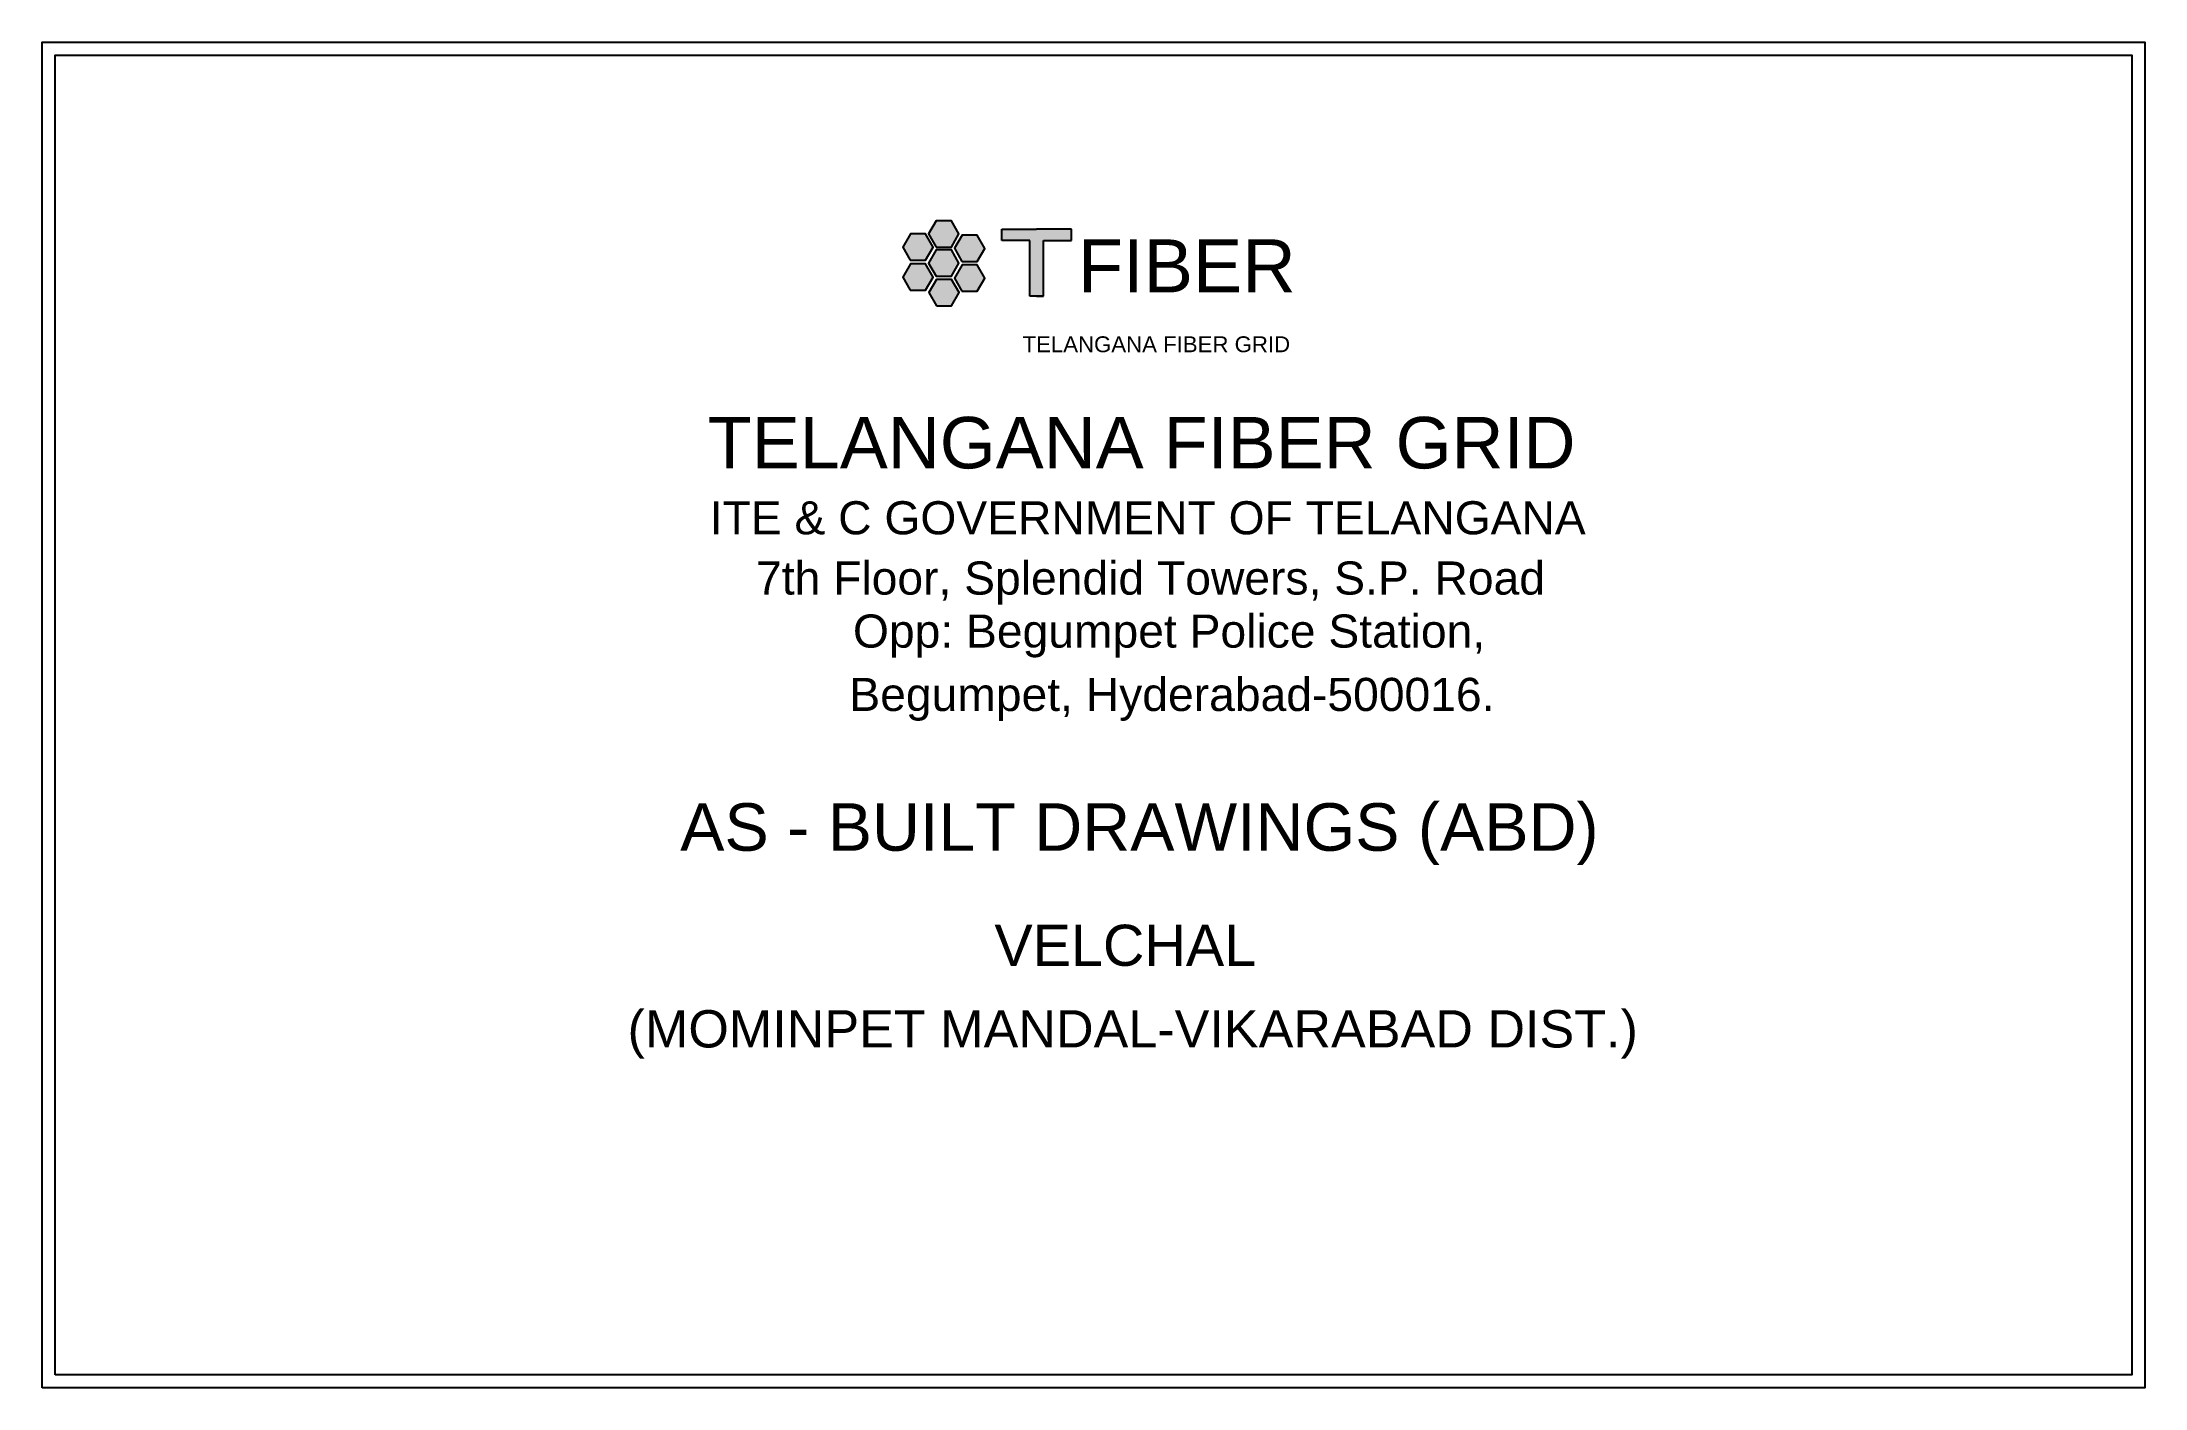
# Model space of a CAD drawing. Header units: inches. Extents: x 740 to 9019, y 644 to 1868.
# Drawn here: x 739.6 to 1136.7, y 1449.8 to 1703.9 of the extents above; entities that cross this region are included whole.
import ezdxf
from ezdxf.enums import TextEntityAlignment as Align

# ---------------------------------------------------------------- set-up
doc = ezdxf.new("R2010")
doc.units = ezdxf.units.IN
doc.header["$MEASUREMENT"] = 0
doc.layers.add('Asbuilt_title', color=7, linetype='Continuous')
doc.layers.add('ROW', color=5, linetype='Continuous')
doc.styles.add('200', font='swisse.ttf')
doc.styles.get("Standard").update_dxf_attribs({"font": 'arial.ttf'})

msp = doc.modelspace()

# ---------------------------------------------------------------- texts
at = {"color": 18, "true_color": 0x000000}
msp.add_text('FIBER', height=10, dxfattribs=at).set_placement((935.2, 1656.63))
at = {"color": 252, "true_color": 0x939598}
msp.add_text('TELANGANA FIBER GRID', height=3, dxfattribs=at).set_placement((924.74, 1645.33))
at = {"layer": 'ROW', "color": 5, "style": '200'}
for s, height, p in [(' TELANGANA FIBER GRID', 9.7276, (945.35, 1628.25)), ('ITE & C GOVERNMENT OF TELANGANA', 6.25, (948.38, 1614.07)), ('7th Floor, Splendid Towers, S.P. Road', 6.25, (948.91, 1602.7)), ('Opp: Begumpet Police Station,', 6.25, (952.41, 1592.69)), ('Begumpet, Hyderabad-500016.', 6.25, (952.95, 1580.73))]:
    msp.add_text(s, height=height, dxfattribs=at).set_placement(p, align=Align.MIDDLE_CENTER)
at = {"layer": 'ROW', "color": 6, "style": '200'}
msp.add_text('AS - BUILT DRAWINGS (ABD) ', height=8.9745, dxfattribs=at).set_placement((948.55, 1555.7), align=Align.MIDDLE_CENTER)
at = {"layer": 'ROW', "color": 1, "style": '200'}
for s, height, p in [('VELCHAL', 7.762, (944.14, 1533.37)), ('(MOMINPET MANDAL-VIKARABAD DIST.)', 7.0435, (945.55, 1517.6))]:
    msp.add_text(s, height=height, dxfattribs=at).set_placement(p, align=Align.MIDDLE_CENTER)

# ---------------------------------------------------------------- hatches: boundary and pattern name
h = msp.add_hatch(color=256)
h.set_gradient(color1=(102, 0, 204), color2=(102, 0, 204), tint=1)
h.paths.add_polyline_path([(911.3, 1659.67), (912.74, 1662.15), (911.31, 1664.64), (908.44, 1664.65), (907, 1662.16), (908.43, 1659.67)])
h.paths.add_polyline_path([(911.3, 1665.17), (912.74, 1667.66), (911.31, 1670.15), (908.44, 1670.15), (907, 1667.67), (908.43, 1665.18)])
h.paths.add_polyline_path([(902.11, 1665.19), (903.54, 1662.7), (906.42, 1662.69), (907.86, 1665.17), (906.43, 1667.66), (903.56, 1667.67)])
h.paths.add_polyline_path([(903.54, 1657.03), (906.42, 1657.03), (907.86, 1659.51), (906.43, 1662), (903.56, 1662.01), (902.11, 1659.52)])
h.paths.add_polyline_path([(907.04, 1656.59), (908.47, 1654.1), (911.34, 1654.1), (912.78, 1656.58), (911.35, 1659.07), (908.48, 1659.08)])
h.paths.add_polyline_path([(913.31, 1656.83), (916.19, 1656.83), (917.63, 1659.31), (916.2, 1661.8), (913.33, 1661.81), (911.89, 1659.33)])
h.paths.add_polyline_path([(916.2, 1667.42), (913.33, 1667.42), (911.89, 1664.94), (913.31, 1662.45), (916.19, 1662.44), (917.63, 1664.93)])
h = msp.add_hatch(color=256)
h.set_gradient(color1=(102, 0, 204), color2=(102, 0, 204), tint=1)
h.paths.add_polyline_path([(928.72, 1666.44), (933.97, 1666.44), (933.97, 1668.54), (927.4, 1668.54), (920.84, 1668.54), (920.84, 1666.44), (926.09, 1666.44), (926.09, 1655.94), (927.4, 1655.94), (928.72, 1655.94)])

# ---------------------------------------------------------------- linework, layer by layer
for p, q in [((920.84, 1666.44), (920.84, 1668.54)), ((920.84, 1668.54), (927.4, 1668.54)), ((933.97, 1668.54), (927.4, 1668.54)), ((933.97, 1666.44), (933.97, 1668.54)), ((926.09, 1666.44), (920.84, 1666.44)), ((926.09, 1655.94), (926.09, 1666.44)), ((928.72, 1655.94), (928.72, 1666.44)), ((928.72, 1666.44), (933.97, 1666.44)), ((927.4, 1655.94), (926.09, 1655.94)), ((928.72, 1655.94), (927.4, 1655.94)), ((927.4, 1655.94), (928.72, 1655.94))]:
    msp.add_line(p, q)
for points in [[(908.43, 1665.18), (911.3, 1665.17), (912.74, 1667.66), (911.31, 1670.15), (908.44, 1670.15), (907, 1667.67)], [(903.54, 1662.7), (906.42, 1662.69), (907.86, 1665.17), (906.43, 1667.66), (903.56, 1667.67), (902.11, 1665.19)], [(908.43, 1659.67), (911.3, 1659.67), (912.74, 1662.15), (911.31, 1664.64), (908.44, 1664.65), (907, 1662.16)], [(913.31, 1662.45), (916.19, 1662.44), (917.63, 1664.93), (916.2, 1667.42), (913.33, 1667.42), (911.89, 1664.94)], [(903.54, 1657.03), (906.42, 1657.03), (907.86, 1659.51), (906.43, 1662), (903.56, 1662.01), (902.11, 1659.52)], [(913.31, 1656.83), (916.19, 1656.83), (917.63, 1659.31), (916.2, 1661.8), (913.33, 1661.81), (911.89, 1659.33)], [(908.47, 1654.1), (911.34, 1654.1), (912.78, 1656.58), (911.35, 1659.07), (908.48, 1659.08), (907.04, 1656.59)]]:
    msp.add_lwpolyline(points, close=True)
at = {"layer": 'Asbuilt_title'}
for points in [[(739.6, 1449.81), (739.6, 1703.88), (1136.68, 1703.88), (1136.68, 1449.81)], [(742.09, 1452.3), (742.09, 1701.39), (1134.19, 1701.39), (1134.19, 1452.3)]]:
    msp.add_lwpolyline(points, close=True, dxfattribs=at)

msp.set_redraw_order([(e.dxf.handle, doc.entitydb.next_handle()) for e in msp.query("TEXT MTEXT ATTDEF DIMENSION ARC_DIMENSION")])  # texts and dimensions are drawn at this point

doc.saveas('drawing.dxf')
